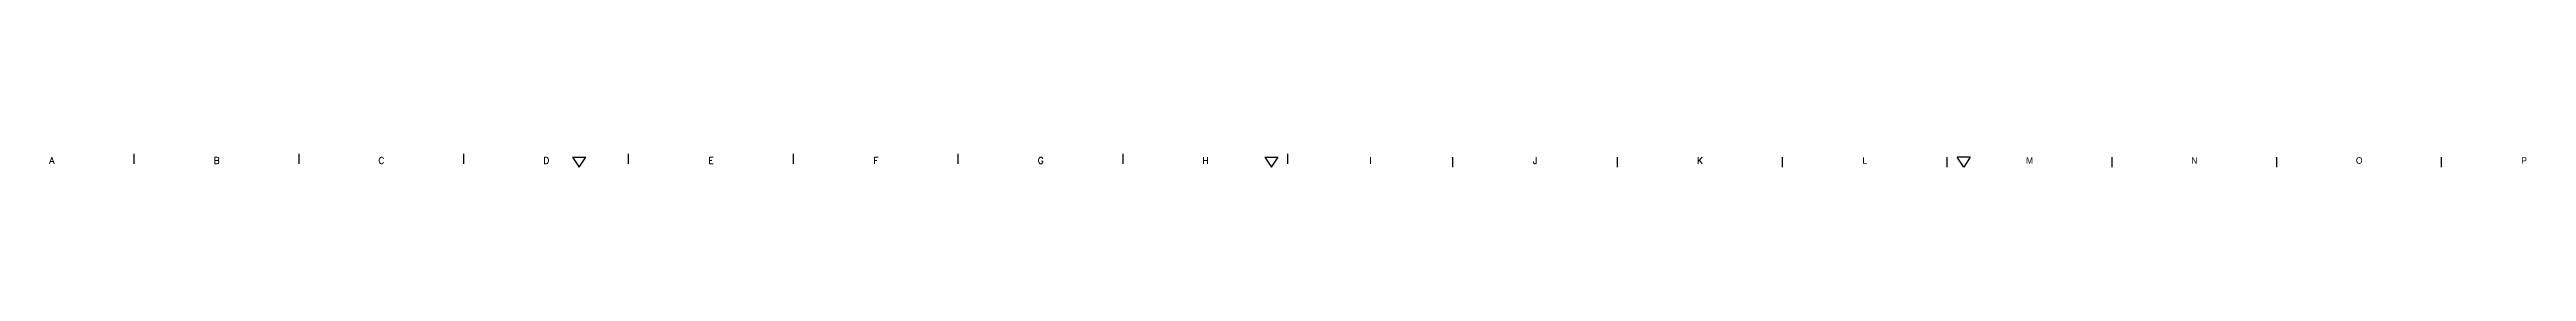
# Model space of a CAD drawing. Extents: x -425 to 6552, y -3049 to 3105.
# Drawn here: x 3195 to 3946, y -2005 to -2001 of the extents above; entities that cross this region are included whole.
import ezdxf
from ezdxf.enums import TextEntityAlignment as Align

# ---------------------------------------------------------------- set-up
doc = ezdxf.new("R2010")
doc.units = 0
doc.layers.get('0').update_dxf_attribs({"linetype": 'CONTINUOUS'})
doc.styles.add('SIM', font='simplex')
doc.styles.get("Standard").update_dxf_attribs({"font": 'gulim.ttc', "width": 0.8, "height": 2})

msp = doc.modelspace()

# ---------------------------------------------------------------- texts
at = {"style": 'SIM'}
for s, p in [('A', (3195.24, -2004.26)), ('B', (3245.24, -2004.26)), ('C', (3295.24, -2004.26)), ('D', (3345.24, -2004.26)), ('E', (3395.24, -2004.26)), ('F', (3445.24, -2004.26)), ('G', (3495.24, -2004.26)), ('H', (3545.24, -2004.26)), ('I', (3595.24, -2004.26)), ('J', (3645.24, -2004.26)), ('K', (3695.24, -2004.26))]:
    msp.add_text(s, height=2, dxfattribs=at).set_placement(p, align=Align.CENTER)
for s, p in [('L', (3745.24, -2003.26)), ('M', (3795.24, -2003.26)), ('M', (3795.24, -2003.26)), ('N', (3845.24, -2003.26)), ('N', (3845.24, -2003.26)), ('O', (3895.24, -2003.26)), ('O', (3895.24, -2003.26)), ('P', (3945.24, -2003.26)), ('P', (3945.24, -2003.26))]:
    msp.add_text(s, height=2).set_placement(p, align=Align.MIDDLE)

# ---------------------------------------------------------------- linework, layer by layer
for p, q in [((3220.24, -2004.26), (3220.24, -2001.26)), ((3270.24, -2004.26), (3270.24, -2001.26)), ((3320.24, -2004.26), (3320.24, -2001.26)), ((3353.24, -2002.26), (3357.24, -2002.26)), ((3353.24, -2002.26), (3355.24, -2005.26)), ((3355.24, -2005.26), (3357.24, -2002.26)), ((3370.24, -2004.26), (3370.24, -2001.26)), ((3420.24, -2004.26), (3420.24, -2001.26)), ((3470.24, -2004.26), (3470.24, -2001.26)), ((3520.24, -2004.26), (3520.24, -2001.26)), ((3563.24, -2002.26), (3565.24, -2005.26)), ((3563.24, -2002.26), (3567.24, -2002.26)), ((3565.24, -2005.26), (3567.24, -2002.26)), ((3570.24, -2004.26), (3570.24, -2001.26)), ((3620.24, -2005.26), (3620.24, -2002.26)), ((3670.24, -2005.26), (3670.24, -2002.26)), ((3720.24, -2005.26), (3720.24, -2002.26)), ((3770.24, -2005.26), (3770.24, -2002.26)), ((3775.24, -2005.26), (3773.24, -2002.26)), ((3777.24, -2002.26), (3773.24, -2002.26)), ((3777.24, -2002.26), (3775.24, -2005.26)), ((3820.24, -2005.26), (3820.24, -2002.26)), ((3820.24, -2005.26), (3820.24, -2002.26)), ((3870.24, -2005.26), (3870.24, -2002.26)), ((3870.24, -2005.26), (3870.24, -2002.26)), ((3920.24, -2005.26), (3920.24, -2002.26)), ((3920.24, -2005.26), (3920.24, -2002.26))]:
    msp.add_line(p, q)

msp.set_redraw_order([(e.dxf.handle, doc.entitydb.next_handle()) for e in msp.query("TEXT MTEXT ATTDEF DIMENSION ARC_DIMENSION")])  # texts and dimensions are drawn at this point

doc.saveas('drawing.dxf')
